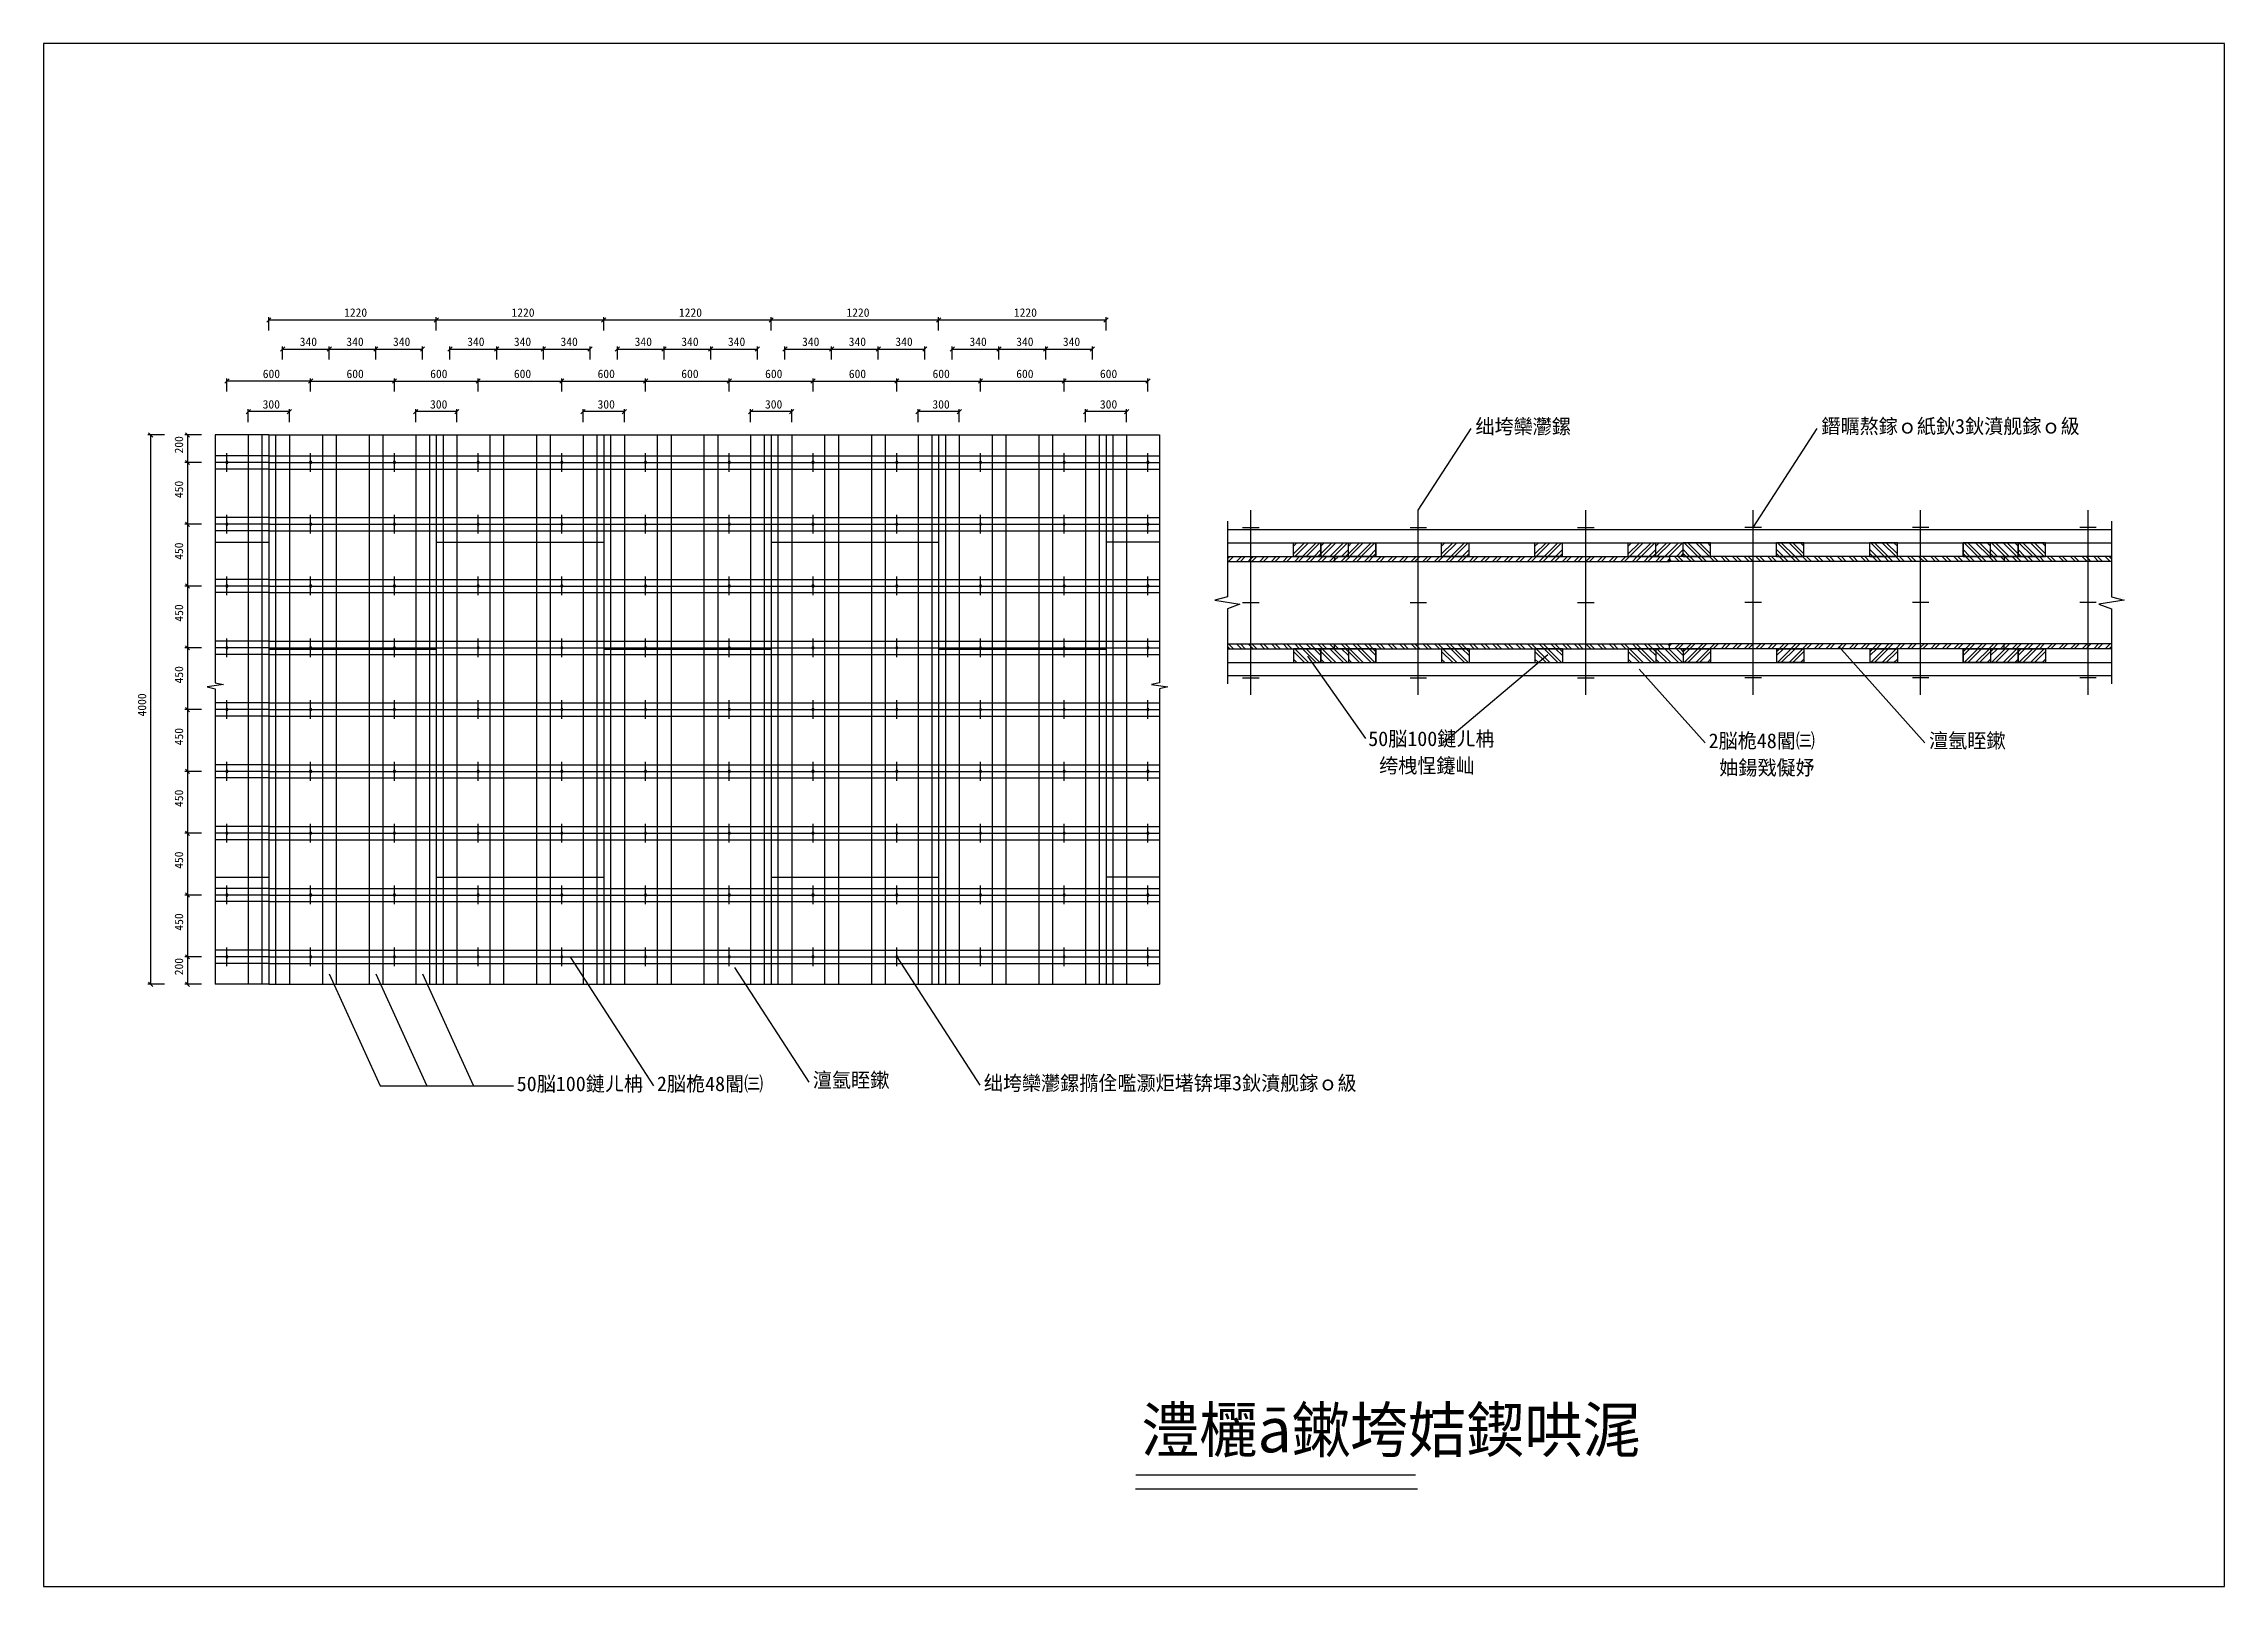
# Model space of a CAD drawing. Header units: metres. Extents: x 0 to 193, y 0 to 136.
import ezdxf

# ---------------------------------------------------------------- set-up
doc = ezdxf.new("R2010")
doc.units = ezdxf.units.M
doc.layers.add(' ', color=7, linetype='Continuous')

msp = doc.modelspace()

# ---------------------------------------------------------------- texts
for s, height, p in [('1220', 0.75, (26.6, 112.33)), ('1220', 0.75, (41.42, 112.33)), ('1220', 0.75, (56.24, 112.33)), ('1220', 0.75, (71.07, 112.33)), ('1220', 0.75, (85.89, 112.33)), ('340', 0.75, (22.67, 109.75)), ('340', 0.75, (26.8, 109.75)), ('340', 0.75, (30.93, 109.75)), ('340', 0.75, (37.5, 109.75)), ('340', 0.75, (41.63, 109.75)), ('340', 0.75, (45.76, 109.75)), ('340', 0.75, (52.32, 109.75)), ('340', 0.75, (56.45, 109.75)), ('340', 0.75, (60.58, 109.75)), ('340', 0.75, (67.14, 109.75)), ('340', 0.75, (71.27, 109.75)), ('340', 0.75, (75.4, 109.75)), ('340', 0.75, (81.96, 109.75)), ('340', 0.75, (86.1, 109.75)), ('340', 0.75, (90.23, 109.75)), ('600', 0.75, (19.4, 106.91)), ('600', 0.75, (26.81, 106.91)), ('600', 0.75, (34.22, 106.91)), ('600', 0.75, (41.63, 106.91)), ('600', 0.75, (49.04, 106.91)), ('600', 0.75, (56.45, 106.91)), ('600', 0.75, (63.87, 106.91)), ('600', 0.75, (71.28, 106.91)), ('600', 0.75, (78.69, 106.91)), ('600', 0.75, (86.1, 106.91)), ('600', 0.75, (93.51, 106.91)), ('300', 0.75, (19.39, 104.21)), ('300', 0.75, (34.21, 104.21)), ('300', 0.75, (49.04, 104.21)), ('300', 0.75, (63.86, 104.21)), ('300', 0.75, (78.68, 104.21)), ('300', 0.75, (93.51, 104.21)), ('绌垮欒灪鏍', 1.3, (126.75, 101.98)), ('鐕曞熬鎵ｏ紙鈥3鈥濆舰鎵ｏ級', 1.3, (157.38, 102)), ('50脳100鏈ㄦ柟', 1.3, (117.26, 74.35)), ('2脳桅48閽㈢', 1.3, (147.39, 74.17)), ('澶氬眰鏉', 1.3, (166.91, 74.18)), (' 绔栧悜鑳屾', 1.3, (117.34, 71.97)), (' 妯鍚戣儗妤', 1.3, (147.45, 71.79)), ('50脳100鏈ㄦ柟', 1.3, (41.88, 43.82)), ('2脳桅48閽㈢', 1.3, (54.29, 43.82)), ('澶氬眰鏉', 1.3, (68.1, 44.15)), ('绌垮欒灪鏍撱佺嚂灏炬墸锛堚3鈥濆舰鎵ｏ級', 1.3, (83.23, 43.88)), ('澧欐ā鏉垮姞鍥哄浘', 3.96, (97.16, 11.86))]:
    msp.add_text(s, height=height).set_placement(p)
for s, p in [('200', (12.35, 100.24)), ('450', (12.35, 96.29)), ('450', (12.35, 90.83)), ('450', (12.35, 85.36)), ('450', (12.35, 79.89)), ('4000', (9.08, 76.97)), ('450', (12.35, 74.42)), ('450', (12.35, 68.96)), ('450', (12.35, 63.49)), ('450', (12.35, 58.02)), ('200', (12.35, 54.07))]:
    msp.add_text(s, height=0.75, rotation=90).set_placement(p)

# ---------------------------------------------------------------- linework, layer by layer
at = {"layer": ' '}
for p, q in [((121.69, 95.21), (126.38, 102.46)), ((151.34, 93.69), (157.01, 102.46)), ((15.2, 101.88), (15.2, 79.95)), ((19.94, 101.88), (15.2, 101.88)), ((18.11, 101.88), (18.11, 53.28)), ((19.33, 101.88), (19.33, 53.28)), ((19.94, 101.88), (19.94, 53.28)), ((19.94, 101.88), (34.76, 101.88)), ((20.54, 101.88), (20.54, 53.28)), ((21.76, 101.88), (21.76, 53.28)), ((24.68, 101.88), (24.68, 53.28)), ((25.89, 101.88), (25.89, 53.28)), ((28.81, 101.88), (28.81, 53.28)), ((30.02, 101.88), (30.02, 53.28)), ((32.94, 101.88), (32.94, 53.28)), ((34.15, 101.88), (34.15, 53.28)), ((34.76, 101.88), (34.76, 53.28)), ((34.76, 101.88), (34.76, 53.28)), ((34.76, 101.88), (49.58, 101.88)), ((35.37, 101.88), (35.37, 53.28)), ((36.58, 101.88), (36.58, 53.28)), ((39.5, 101.88), (39.5, 53.28)), ((40.71, 101.88), (40.71, 53.28)), ((43.63, 101.88), (43.63, 53.28)), ((44.84, 101.88), (44.84, 53.28)), ((47.76, 101.88), (47.76, 53.28)), ((48.98, 101.88), (48.98, 53.28)), ((49.58, 101.88), (49.58, 53.28)), ((49.58, 101.88), (49.58, 53.28)), ((49.58, 101.88), (64.41, 101.88)), ((50.19, 101.88), (50.19, 53.28)), ((51.41, 101.88), (51.41, 53.28)), ((54.32, 101.88), (54.32, 53.28)), ((55.54, 101.88), (55.54, 53.28)), ((58.45, 101.88), (58.45, 53.28)), ((59.67, 101.88), (59.67, 53.28)), ((62.58, 101.88), (62.58, 53.28)), ((63.8, 101.88), (63.8, 53.28)), ((64.41, 101.88), (79.23, 101.88)), ((64.41, 101.88), (64.41, 53.28)), ((64.41, 101.88), (64.41, 53.28)), ((65.01, 101.88), (65.01, 53.28)), ((66.23, 101.88), (66.23, 53.28)), ((69.14, 101.88), (69.14, 53.28)), ((70.36, 101.88), (70.36, 53.28)), ((73.28, 101.88), (73.28, 53.28)), ((74.49, 101.88), (74.49, 53.28)), ((77.41, 101.88), (77.41, 53.28)), ((78.62, 101.88), (78.62, 53.28)), ((79.23, 101.88), (79.23, 53.28)), ((79.23, 101.88), (79.23, 53.28)), ((79.23, 101.88), (94.05, 101.88)), ((79.84, 101.88), (79.84, 53.28)), ((81.05, 101.88), (81.05, 53.28)), ((83.97, 101.88), (83.97, 53.28)), ((85.18, 101.88), (85.18, 53.28)), ((88.1, 101.88), (88.1, 53.28)), ((89.31, 101.88), (89.31, 53.28)), ((92.23, 101.88), (92.23, 53.28)), ((93.44, 101.88), (93.44, 53.28)), ((94.05, 101.88), (94.05, 53.28)), ((94.05, 101.88), (98.79, 101.88)), ((94.66, 101.88), (94.66, 53.28)), ((95.87, 101.88), (95.87, 53.28)), ((98.79, 101.88), (98.79, 79.95)), ((19.94, 100.03), (15.2, 100.03)), ((19.94, 99.45), (15.2, 99.45)), ((19.94, 98.86), (15.2, 98.86)), ((16.23, 98.62), (16.23, 100.27)), ((19.94, 100.03), (34.76, 100.03)), ((19.94, 99.45), (34.76, 99.45)), ((19.94, 98.86), (34.76, 98.86)), ((23.64, 98.62), (23.64, 100.27)), ((31.05, 98.62), (31.05, 100.27)), ((34.76, 100.03), (49.58, 100.03)), ((34.76, 99.45), (49.58, 99.45)), ((34.76, 98.86), (49.58, 98.86)), ((38.47, 98.62), (38.47, 100.27)), ((45.88, 98.62), (45.88, 100.27)), ((49.58, 100.03), (64.41, 100.03)), ((49.58, 99.45), (64.41, 99.45)), ((49.58, 98.86), (64.41, 98.86)), ((53.29, 98.62), (53.29, 100.27)), ((60.7, 98.62), (60.7, 100.27)), ((64.41, 100.03), (79.23, 100.03)), ((64.41, 99.45), (79.23, 99.45)), ((64.41, 98.86), (79.23, 98.86)), ((68.11, 98.62), (68.11, 100.27)), ((75.52, 98.62), (75.52, 100.27)), ((79.23, 100.03), (94.05, 100.03)), ((79.23, 99.45), (94.05, 99.45)), ((79.23, 98.86), (94.05, 98.86)), ((82.93, 98.62), (82.93, 100.27)), ((90.35, 98.62), (90.35, 100.27)), ((94.05, 100.03), (98.79, 100.03)), ((94.05, 99.45), (98.79, 99.45)), ((94.05, 98.86), (98.79, 98.86)), ((97.76, 98.62), (97.76, 100.27)), ((16.23, 93.15), (16.23, 94.81)), ((23.64, 93.15), (23.64, 94.81)), ((31.05, 93.15), (31.05, 94.81)), ((38.47, 93.15), (38.47, 94.81)), ((45.88, 93.15), (45.88, 94.81)), ((53.29, 93.15), (53.29, 94.81)), ((60.7, 93.15), (60.7, 94.81)), ((68.11, 93.15), (68.11, 94.81)), ((75.52, 93.15), (75.52, 94.81)), ((82.93, 93.15), (82.93, 94.81)), ((90.35, 93.15), (90.35, 94.81)), ((97.76, 93.15), (97.76, 94.81)), ((106.87, 78.88), (106.87, 95.21)), ((121.69, 78.88), (121.69, 95.21)), ((136.52, 78.88), (136.52, 95.21)), ((151.34, 78.88), (151.34, 95.21)), ((166.16, 78.88), (166.16, 95.21)), ((180.99, 78.88), (180.99, 95.21)), ((19.94, 94.56), (15.2, 94.56)), ((19.94, 93.98), (15.2, 93.98)), ((19.94, 93.4), (15.2, 93.4)), ((19.94, 94.56), (34.76, 94.56)), ((19.94, 93.98), (34.76, 93.98)), ((19.94, 93.4), (34.76, 93.4)), ((34.76, 94.56), (49.58, 94.56)), ((34.76, 93.98), (49.58, 93.98)), ((34.76, 93.4), (49.58, 93.4)), ((49.58, 94.56), (64.41, 94.56)), ((49.58, 93.98), (64.41, 93.98)), ((49.58, 93.4), (64.41, 93.4)), ((64.41, 94.56), (79.23, 94.56)), ((64.41, 93.98), (79.23, 93.98)), ((64.41, 93.4), (79.23, 93.4)), ((79.23, 94.56), (94.05, 94.56)), ((79.23, 93.98), (94.05, 93.98)), ((79.23, 93.4), (94.05, 93.4)), ((94.05, 94.56), (98.79, 94.56)), ((94.05, 93.98), (98.79, 93.98)), ((94.05, 93.4), (98.79, 93.4)), ((104.8, 94.24), (104.8, 87.56)), ((104.8, 93.51), (183.05, 93.51)), ((106.14, 93.69), (107.6, 93.69)), ((120.96, 93.69), (122.42, 93.69)), ((135.79, 93.69), (137.25, 93.69)), ((152.07, 93.69), (150.61, 93.69)), ((166.89, 93.69), (165.43, 93.69)), ((181.71, 93.69), (180.26, 93.69)), ((183.05, 94.24), (183.05, 87.56)), ((15.2, 92.4), (19.94, 92.4)), ((34.76, 92.4), (49.58, 92.4)), ((64.41, 92.4), (79.23, 92.4)), ((98.79, 92.4), (94.05, 92.4)), ((104.8, 92.34), (183.05, 92.34)), ((104.8, 91.13), (143.93, 91.13)), ((104.8, 90.93), (105, 91.13)), ((104.9, 90.69), (105.34, 91.13)), ((105.59, 90.69), (106.03, 91.13)), ((105.94, 90.69), (106.37, 91.13)), ((106.62, 90.69), (106.87, 90.94)), ((106.87, 90.94), (107.06, 91.13)), ((106.97, 90.69), (107.4, 91.13)), ((107.65, 90.69), (108.09, 91.13)), ((108, 90.69), (108.44, 91.13)), ((108.69, 90.69), (109.12, 91.13)), ((109.03, 90.69), (109.47, 91.13)), ((109.72, 90.69), (110.15, 91.13)), ((110.06, 90.69), (110.5, 91.13)), ((110.64, 92.34), (113.07, 92.34)), ((110.64, 91.13), (110.64, 92.34)), ((110.64, 91.36), (111.62, 92.34)), ((110.64, 92.05), (110.93, 92.34)), ((113.07, 91.13), (110.64, 91.13)), ((110.75, 91.13), (111.96, 92.34)), ((110.75, 90.69), (111.18, 91.13)), ((111.09, 90.69), (111.53, 91.13)), ((111.44, 91.13), (112.65, 92.34)), ((111.78, 91.13), (112.99, 92.34)), ((111.78, 90.69), (112.22, 91.13)), ((112.12, 90.69), (112.56, 91.13)), ((112.47, 91.13), (113.07, 91.73)), ((112.81, 91.13), (113.07, 91.38)), ((112.81, 90.69), (113.25, 91.13)), ((113.07, 92.34), (115.5, 92.34)), ((113.07, 92.34), (113.07, 91.13)), ((113.07, 91.13), (113.07, 92.34)), ((113.07, 91.36), (114.05, 92.34)), ((113.07, 92.05), (113.36, 92.34)), ((115.5, 91.13), (113.07, 91.13)), ((113.15, 90.69), (113.59, 91.13)), ((113.18, 91.13), (114.39, 92.34)), ((113.84, 90.69), (114.28, 91.13)), ((113.87, 91.13), (115.08, 92.34)), ((114.18, 90.69), (114.28, 90.79)), ((114.21, 91.13), (115.42, 92.34)), ((114.28, 91.13), (114.28, 90.69)), ((114.28, 90.79), (114.62, 91.13)), ((114.87, 90.69), (115.31, 91.13)), ((114.9, 91.13), (115.5, 91.73)), ((115.21, 90.69), (115.65, 91.13)), ((115.24, 91.13), (115.5, 91.38)), ((115.5, 92.34), (117.93, 92.34)), ((115.5, 91.13), (115.5, 92.34)), ((115.5, 91.36), (116.48, 92.34)), ((115.5, 92.05), (115.79, 92.34)), ((117.93, 91.13), (115.5, 91.13)), ((115.61, 91.13), (116.82, 92.34)), ((115.9, 90.69), (116.34, 91.13)), ((116.25, 90.69), (116.68, 91.13)), ((116.3, 91.13), (117.51, 92.34)), ((116.64, 91.13), (117.85, 92.34)), ((116.93, 90.69), (117.37, 91.13)), ((117.28, 90.69), (117.71, 91.13)), ((117.33, 91.13), (117.93, 91.73)), ((117.67, 91.13), (117.93, 91.38)), ((117.93, 92.34), (117.93, 91.13)), ((117.93, 91.13), (117.93, 92.34)), ((117.96, 90.69), (118.4, 91.13)), ((118.31, 90.69), (118.74, 91.13)), ((118.99, 90.69), (119.43, 91.13)), ((119.34, 90.69), (119.78, 91.13)), ((120.03, 90.69), (120.46, 91.13)), ((120.37, 90.69), (120.81, 91.13)), ((121.06, 90.69), (121.49, 91.13)), ((121.4, 90.69), (121.69, 90.98)), ((121.69, 90.98), (121.84, 91.13)), ((122.09, 90.69), (122.53, 91.13)), ((122.43, 90.69), (122.87, 91.13)), ((123.12, 90.69), (123.56, 91.13)), ((123.46, 90.69), (123.9, 91.13)), ((123.76, 92.34), (126.19, 92.34)), ((123.76, 91.13), (123.76, 92.34)), ((123.76, 91.36), (124.74, 92.34)), ((123.76, 92.05), (124.05, 92.34)), ((126.19, 91.13), (123.76, 91.13)), ((123.87, 91.13), (125.09, 92.34)), ((124.15, 90.69), (124.59, 91.13)), ((124.49, 90.69), (124.93, 91.13)), ((124.56, 91.13), (125.77, 92.34)), ((124.9, 91.13), (126.12, 92.34)), ((125.18, 90.69), (125.62, 91.13)), ((125.52, 90.69), (125.96, 91.13)), ((125.59, 91.13), (126.19, 91.73)), ((125.93, 91.13), (126.19, 91.38)), ((126.19, 91.13), (126.19, 92.34)), ((126.21, 90.69), (126.65, 91.13)), ((126.56, 90.69), (126.99, 91.13)), ((127.24, 90.69), (127.68, 91.13)), ((127.59, 90.69), (128.02, 91.13)), ((128.27, 90.69), (128.71, 91.13)), ((128.62, 90.69), (129.05, 91.13)), ((129.3, 90.69), (129.74, 91.13)), ((129.65, 90.69), (130.09, 91.13)), ((130.34, 90.69), (130.77, 91.13)), ((130.68, 90.69), (131.12, 91.13)), ((131.37, 90.69), (131.8, 91.13)), ((131.71, 90.69), (132.15, 91.13)), ((132.02, 92.34), (134.45, 92.34)), ((132.02, 91.13), (132.02, 92.34)), ((132.02, 91.36), (133, 92.34)), ((132.02, 92.05), (132.32, 92.34)), ((134.45, 91.13), (132.02, 91.13)), ((132.13, 91.13), (133.35, 92.34)), ((132.4, 90.69), (132.83, 91.13)), ((132.74, 90.69), (133.18, 91.13)), ((132.82, 91.13), (134.03, 92.34)), ((133.16, 91.13), (134.38, 92.34)), ((133.43, 90.69), (133.87, 91.13)), ((133.77, 90.69), (134.21, 91.13)), ((133.85, 91.13), (134.45, 91.73)), ((134.19, 91.13), (134.45, 91.38)), ((134.45, 91.13), (134.45, 92.34)), ((134.46, 90.69), (134.9, 91.13)), ((134.8, 90.69), (135.24, 91.13)), ((135.49, 90.69), (135.93, 91.13)), ((135.83, 90.69), (136.27, 91.13)), ((136.52, 90.69), (136.96, 91.13)), ((136.86, 90.69), (137.3, 91.13)), ((137.55, 90.69), (137.99, 91.13)), ((137.9, 90.69), (138.33, 91.13)), ((138.58, 90.69), (139.02, 91.13)), ((138.93, 90.69), (139.36, 91.13)), ((139.61, 90.69), (140.05, 91.13)), ((139.96, 90.69), (140.4, 91.13)), ((140.28, 92.34), (142.71, 92.34)), ((140.28, 91.13), (140.28, 92.34)), ((140.28, 91.36), (141.27, 92.34)), ((140.28, 92.05), (140.58, 92.34)), ((142.71, 91.13), (140.28, 91.13)), ((140.39, 91.13), (141.61, 92.34)), ((140.64, 90.69), (141.08, 91.13)), ((140.99, 90.69), (141.43, 91.13)), ((141.08, 91.13), (142.3, 92.34)), ((141.43, 91.13), (142.64, 92.34)), ((141.68, 90.69), (142.11, 91.13)), ((142.02, 90.69), (142.46, 91.13)), ((142.11, 91.13), (142.71, 91.73)), ((142.46, 91.13), (142.71, 91.38)), ((142.71, 92.34), (145.14, 92.34)), ((142.71, 91.13), (142.71, 92.34)), ((142.71, 91.13), (142.71, 92.34)), ((142.71, 91.36), (143.7, 92.34)), ((142.71, 92.05), (143.01, 92.34)), ((145.14, 91.13), (142.71, 91.13)), ((142.71, 90.69), (143.14, 91.13)), ((142.82, 91.13), (144.04, 92.34)), ((143.05, 90.69), (143.49, 91.13)), ((143.51, 91.13), (144.73, 92.34)), ((143.74, 90.69), (143.93, 90.88)), ((143.86, 91.13), (145.07, 92.34)), ((183.05, 91.13), (143.93, 91.13)), ((143.93, 91.13), (143.93, 90.69)), ((143.93, 91.13), (143.93, 90.69)), ((144.12, 90.69), (143.93, 90.88)), ((144.81, 90.69), (144.37, 91.13)), ((144.54, 91.13), (145.14, 91.73)), ((145.15, 90.69), (144.71, 91.13)), ((144.89, 91.13), (145.14, 91.38)), ((147.57, 92.34), (145.14, 92.34)), ((145.14, 91.13), (145.14, 92.34)), ((145.14, 91.13), (145.14, 92.34)), ((145.74, 91.13), (145.14, 91.73)), ((145.4, 91.13), (145.14, 91.38)), ((145.14, 91.13), (147.57, 91.13)), ((146.43, 91.13), (145.22, 92.34)), ((145.84, 90.69), (145.4, 91.13)), ((146.77, 91.13), (145.56, 92.34)), ((146.18, 90.69), (145.74, 91.13)), ((147.46, 91.13), (146.25, 92.34)), ((146.87, 90.69), (146.43, 91.13)), ((147.57, 91.36), (146.59, 92.34)), ((147.21, 90.69), (146.77, 91.13)), ((147.57, 92.05), (147.28, 92.34)), ((147.9, 90.69), (147.46, 91.13)), ((147.57, 91.13), (147.57, 92.34)), ((148.24, 90.69), (147.8, 91.13)), ((148.93, 90.69), (148.49, 91.13)), ((149.27, 90.69), (148.84, 91.13)), ((149.96, 90.69), (149.52, 91.13)), ((150.3, 90.69), (149.87, 91.13)), ((150.99, 90.69), (150.55, 91.13)), ((151.33, 90.69), (150.9, 91.13)), ((152.02, 90.69), (151.58, 91.13)), ((152.37, 90.69), (151.93, 91.13)), ((153.05, 90.69), (152.62, 91.13)), ((153.4, 90.69), (152.96, 91.13)), ((155.83, 92.34), (153.4, 92.34)), ((153.4, 91.13), (153.4, 92.34)), ((154.01, 91.13), (153.4, 91.73)), ((153.66, 91.13), (153.4, 91.38)), ((153.4, 91.13), (155.83, 91.13)), ((154.69, 91.13), (153.48, 92.34)), ((154.08, 90.69), (153.65, 91.13)), ((155.04, 91.13), (153.82, 92.34)), ((154.43, 90.69), (153.99, 91.13)), ((155.72, 91.13), (154.51, 92.34)), ((155.11, 90.69), (154.68, 91.13)), ((155.83, 91.36), (154.85, 92.34)), ((155.46, 90.69), (155.02, 91.13)), ((155.83, 92.05), (155.54, 92.34)), ((156.15, 90.69), (155.71, 91.13)), ((155.83, 91.13), (155.83, 92.34)), ((156.49, 90.69), (156.05, 91.13)), ((157.18, 90.69), (156.74, 91.13)), ((157.52, 90.69), (157.08, 91.13)), ((158.21, 90.69), (157.77, 91.13)), ((158.55, 90.69), (158.11, 91.13)), ((159.24, 90.69), (158.8, 91.13)), ((159.58, 90.69), (159.15, 91.13)), ((160.27, 90.69), (159.83, 91.13)), ((160.61, 90.69), (160.18, 91.13)), ((161.3, 90.69), (160.86, 91.13)), ((161.64, 90.69), (161.21, 91.13)), ((164.1, 92.34), (161.67, 92.34)), ((161.67, 91.13), (161.67, 92.34)), ((162.27, 91.13), (161.67, 91.73)), ((161.92, 91.13), (161.67, 91.38)), ((161.67, 91.13), (164.1, 91.13)), ((162.95, 91.13), (161.74, 92.34)), ((162.33, 90.69), (161.89, 91.13)), ((163.3, 91.13), (162.08, 92.34)), ((162.68, 90.69), (162.24, 91.13)), ((163.99, 91.13), (162.77, 92.34)), ((163.36, 90.69), (162.93, 91.13)), ((164.1, 91.36), (163.11, 92.34)), ((163.71, 90.69), (163.27, 91.13)), ((164.1, 92.05), (163.8, 92.34)), ((164.39, 90.69), (163.96, 91.13)), ((164.1, 91.13), (164.1, 92.34)), ((164.74, 90.69), (164.3, 91.13)), ((165.42, 90.69), (164.99, 91.13)), ((165.77, 90.69), (165.33, 91.13)), ((166.16, 90.98), (166.02, 91.13)), ((166.46, 90.69), (166.16, 90.98)), ((166.8, 90.69), (166.36, 91.13)), ((167.49, 90.69), (167.05, 91.13)), ((167.83, 90.69), (167.39, 91.13)), ((168.52, 90.69), (168.08, 91.13)), ((168.86, 90.69), (168.42, 91.13)), ((169.55, 90.69), (169.11, 91.13)), ((169.89, 90.69), (169.45, 91.13)), ((172.36, 92.34), (169.93, 92.34)), ((169.93, 91.13), (169.93, 92.34)), ((169.93, 92.34), (169.93, 91.13)), ((170.53, 91.13), (169.93, 91.73)), ((170.19, 91.13), (169.93, 91.38)), ((169.93, 91.13), (172.36, 91.13)), ((171.22, 91.13), (170, 92.34)), ((170.58, 90.69), (170.14, 91.13)), ((171.56, 91.13), (170.35, 92.34)), ((170.92, 90.69), (170.49, 91.13)), ((172.25, 91.13), (171.03, 92.34)), ((171.61, 90.69), (171.17, 91.13)), ((172.36, 91.36), (171.38, 92.34)), ((171.95, 90.69), (171.52, 91.13)), ((172.36, 92.05), (172.06, 92.34)), ((172.64, 90.69), (172.2, 91.13)), ((174.79, 92.34), (172.36, 92.34)), ((172.36, 91.13), (172.36, 92.34)), ((172.96, 91.13), (172.36, 91.73)), ((172.62, 91.13), (172.36, 91.38)), ((172.36, 91.13), (174.79, 91.13)), ((173.65, 91.13), (172.43, 92.34)), ((172.98, 90.69), (172.55, 91.13)), ((173.99, 91.13), (172.78, 92.34)), ((173.57, 90.79), (173.23, 91.13)), ((174.68, 91.13), (173.46, 92.34)), ((173.57, 91.13), (173.57, 90.69)), ((173.67, 90.69), (173.57, 90.79)), ((174.02, 90.69), (173.58, 91.13)), ((174.79, 91.36), (173.81, 92.34)), ((174.7, 90.69), (174.27, 91.13)), ((174.79, 92.05), (174.49, 92.34)), ((175.05, 90.69), (174.61, 91.13)), ((177.22, 92.34), (174.79, 92.34)), ((174.79, 91.13), (174.79, 92.34)), ((174.79, 92.34), (174.79, 91.13)), ((175.39, 91.13), (174.79, 91.73)), ((175.05, 91.13), (174.79, 91.38)), ((174.79, 91.13), (177.22, 91.13)), ((176.08, 91.13), (174.86, 92.34)), ((176.42, 91.13), (175.21, 92.34)), ((175.73, 90.69), (175.3, 91.13)), ((176.08, 90.69), (175.64, 91.13)), ((177.11, 91.13), (175.89, 92.34)), ((177.22, 91.36), (176.24, 92.34)), ((176.77, 90.69), (176.33, 91.13)), ((177.11, 90.69), (176.67, 91.13)), ((177.22, 92.05), (176.92, 92.34)), ((177.22, 91.13), (177.22, 92.34)), ((177.8, 90.69), (177.36, 91.13)), ((178.14, 90.69), (177.7, 91.13)), ((178.83, 90.69), (178.39, 91.13)), ((179.17, 90.69), (178.73, 91.13)), ((179.86, 90.69), (179.42, 91.13)), ((180.2, 90.69), (179.76, 91.13)), ((180.89, 90.69), (180.45, 91.13)), ((180.99, 90.94), (180.8, 91.13)), ((181.23, 90.69), (180.99, 90.94)), ((181.92, 90.69), (181.48, 91.13)), ((182.26, 90.69), (181.83, 91.13)), ((182.95, 90.69), (182.51, 91.13)), ((183.05, 90.93), (182.86, 91.13)), ((19.94, 89.1), (15.2, 89.1)), ((16.23, 87.69), (16.23, 89.34)), ((19.94, 89.1), (34.76, 89.1)), ((23.64, 87.69), (23.64, 89.34)), ((31.05, 87.69), (31.05, 89.34)), ((34.76, 89.1), (49.58, 89.1)), ((38.47, 87.69), (38.47, 89.34)), ((45.88, 87.69), (45.88, 89.34)), ((49.58, 89.1), (64.41, 89.1)), ((53.29, 87.69), (53.29, 89.34)), ((60.7, 87.69), (60.7, 89.34)), ((64.41, 89.1), (79.23, 89.1)), ((68.11, 87.69), (68.11, 89.34)), ((75.52, 87.69), (75.52, 89.34)), ((79.23, 89.1), (94.05, 89.1)), ((82.93, 87.69), (82.93, 89.34)), ((90.35, 87.69), (90.35, 89.34)), ((94.05, 89.1), (98.79, 89.1)), ((97.76, 87.69), (97.76, 89.34)), ((104.8, 90.69), (143.93, 90.69)), ((183.05, 90.69), (143.93, 90.69)), ((19.94, 88.51), (15.2, 88.51)), ((19.94, 87.93), (15.2, 87.93)), ((19.94, 88.51), (34.76, 88.51)), ((19.94, 87.93), (34.76, 87.93)), ((34.76, 88.51), (49.58, 88.51)), ((34.76, 87.93), (49.58, 87.93)), ((49.58, 88.51), (64.41, 88.51)), ((49.58, 87.93), (64.41, 87.93)), ((64.41, 88.51), (79.23, 88.51)), ((64.41, 87.93), (79.23, 87.93)), ((79.23, 88.51), (94.05, 88.51)), ((79.23, 87.93), (94.05, 87.93)), ((94.05, 88.51), (98.79, 88.51)), ((94.05, 87.93), (98.79, 87.93)), ((104.8, 87.56), (103.67, 87.26)), ((103.67, 87.26), (105.9, 86.89)), ((105.9, 86.89), (104.8, 86.48)), ((106.14, 87.04), (107.6, 87.04)), ((106.14, 87.04), (107.6, 87.04)), ((120.96, 87.04), (122.42, 87.04)), ((120.96, 87.04), (122.42, 87.04)), ((135.79, 87.04), (137.25, 87.04)), ((135.79, 87.04), (137.25, 87.04)), ((152.07, 87.04), (150.61, 87.04)), ((152.07, 87.04), (150.61, 87.04)), ((166.89, 87.04), (165.43, 87.04)), ((166.89, 87.04), (165.43, 87.04)), ((181.71, 87.04), (180.26, 87.04)), ((181.71, 87.04), (180.26, 87.04)), ((184.19, 87.26), (181.95, 86.89)), ((181.95, 86.89), (183.05, 86.48)), ((183.05, 87.56), (184.19, 87.26)), ((104.8, 86.48), (104.8, 79.85)), ((183.05, 86.48), (183.05, 79.85)), ((19.94, 83.63), (15.2, 83.63)), ((19.94, 83.04), (15.2, 83.04)), ((16.23, 82.22), (16.23, 83.87)), ((19.94, 83.63), (34.76, 83.63)), ((19.94, 83.04), (34.76, 83.04)), ((23.64, 82.22), (23.64, 83.87)), ((31.05, 82.22), (31.05, 83.87)), ((34.76, 83.63), (49.58, 83.63)), ((34.76, 83.04), (49.58, 83.04)), ((38.47, 82.22), (38.47, 83.87)), ((45.88, 82.22), (45.88, 83.87)), ((49.58, 83.63), (64.41, 83.63)), ((49.58, 83.04), (64.41, 83.04)), ((53.29, 82.22), (53.29, 83.87)), ((60.7, 82.22), (60.7, 83.87)), ((64.41, 83.63), (79.23, 83.63)), ((64.41, 83.04), (79.23, 83.04)), ((68.11, 82.22), (68.11, 83.87)), ((75.52, 82.22), (75.52, 83.87)), ((79.23, 83.63), (94.05, 83.63)), ((79.23, 83.04), (94.05, 83.04)), ((82.93, 82.22), (82.93, 83.87)), ((90.35, 82.22), (90.35, 83.87)), ((94.05, 83.63), (98.79, 83.63)), ((94.05, 83.04), (98.79, 83.04)), ((97.76, 82.22), (97.76, 83.87)), ((104.8, 83.4), (143.93, 83.4)), ((104.8, 83.15), (105, 82.96)), ((104.9, 83.4), (105.34, 82.96)), ((105.59, 83.4), (106.03, 82.96)), ((105.94, 83.4), (106.37, 82.96)), ((106.62, 83.4), (106.87, 83.15)), ((106.87, 83.15), (107.06, 82.96)), ((106.97, 83.4), (107.4, 82.96)), ((107.65, 83.4), (108.09, 82.96)), ((108, 83.4), (108.44, 82.96)), ((108.69, 83.4), (109.12, 82.96)), ((109.03, 83.4), (109.47, 82.96)), ((109.72, 83.4), (110.15, 82.96)), ((110.06, 83.4), (110.5, 82.96)), ((110.75, 83.4), (111.18, 82.96)), ((111.09, 83.4), (111.53, 82.96)), ((111.78, 83.4), (112.22, 82.96)), ((112.12, 83.4), (112.56, 82.96)), ((112.81, 83.4), (113.25, 82.96)), ((113.15, 83.4), (113.59, 82.96)), ((113.84, 83.4), (114.28, 82.96)), ((114.18, 83.4), (114.28, 83.3)), ((114.28, 82.96), (114.28, 83.4)), ((114.28, 83.3), (114.62, 82.96)), ((114.87, 83.4), (115.31, 82.96)), ((115.21, 83.4), (115.65, 82.96)), ((115.9, 83.4), (116.34, 82.96)), ((116.25, 83.4), (116.68, 82.96)), ((116.93, 83.4), (117.37, 82.96)), ((117.28, 83.4), (117.71, 82.96)), ((117.96, 83.4), (118.4, 82.96)), ((118.31, 83.4), (118.74, 82.96)), ((118.99, 83.4), (119.43, 82.96)), ((119.34, 83.4), (119.78, 82.96)), ((120.03, 83.4), (120.46, 82.96)), ((120.37, 83.4), (120.81, 82.96)), ((121.06, 83.4), (121.49, 82.96)), ((121.4, 83.4), (121.69, 83.11)), ((121.69, 83.11), (121.84, 82.96)), ((122.09, 83.4), (122.53, 82.96)), ((122.43, 83.4), (122.87, 82.96)), ((123.12, 83.4), (123.56, 82.96)), ((123.46, 83.4), (123.9, 82.96)), ((124.15, 83.4), (124.59, 82.96)), ((124.49, 83.4), (124.93, 82.96)), ((125.18, 83.4), (125.62, 82.96)), ((125.52, 83.4), (125.96, 82.96)), ((126.21, 83.4), (126.65, 82.96)), ((126.56, 83.4), (126.99, 82.96)), ((127.24, 83.4), (127.68, 82.96)), ((127.59, 83.4), (128.02, 82.96)), ((128.27, 83.4), (128.71, 82.96)), ((128.62, 83.4), (129.05, 82.96)), ((129.3, 83.4), (129.74, 82.96)), ((129.65, 83.4), (130.09, 82.96)), ((130.34, 83.4), (130.77, 82.96)), ((130.68, 83.4), (131.12, 82.96)), ((131.37, 83.4), (131.8, 82.96)), ((131.71, 83.4), (132.15, 82.96)), ((132.4, 83.4), (132.83, 82.96)), ((132.74, 83.4), (133.18, 82.96)), ((133.43, 83.4), (133.87, 82.96)), ((133.77, 83.4), (134.21, 82.96)), ((134.46, 83.4), (134.9, 82.96)), ((134.8, 83.4), (135.24, 82.96)), ((135.49, 83.4), (135.93, 82.96)), ((135.83, 83.4), (136.27, 82.96)), ((136.52, 83.4), (136.96, 82.96)), ((136.86, 83.4), (137.3, 82.96)), ((137.55, 83.4), (137.99, 82.96)), ((137.9, 83.4), (138.33, 82.96)), ((138.58, 83.4), (139.02, 82.96)), ((138.93, 83.4), (139.36, 82.96)), ((139.61, 83.4), (140.05, 82.96)), ((139.96, 83.4), (140.4, 82.96)), ((140.64, 83.4), (141.08, 82.96)), ((140.99, 83.4), (141.43, 82.96)), ((141.68, 83.4), (142.11, 82.96)), ((142.02, 83.4), (142.46, 82.96)), ((142.71, 83.4), (143.14, 82.96)), ((143.05, 83.4), (143.49, 82.96)), ((143.74, 83.4), (143.93, 83.21)), ((183.05, 83.4), (143.93, 83.4)), ((143.93, 82.96), (143.93, 83.4)), ((143.93, 82.96), (143.93, 83.4)), ((144.12, 83.4), (143.93, 83.21)), ((144.81, 83.4), (144.37, 82.96)), ((145.15, 83.4), (144.71, 82.96)), ((145.84, 83.4), (145.4, 82.96)), ((146.18, 83.4), (145.74, 82.96)), ((146.87, 83.4), (146.43, 82.96)), ((147.21, 83.4), (146.77, 82.96)), ((147.9, 83.4), (147.46, 82.96)), ((148.24, 83.4), (147.8, 82.96)), ((148.93, 83.4), (148.49, 82.96)), ((149.27, 83.4), (148.84, 82.96)), ((149.96, 83.4), (149.52, 82.96)), ((150.3, 83.4), (149.87, 82.96)), ((150.99, 83.4), (150.55, 82.96)), ((151.33, 83.4), (150.9, 82.96)), ((152.02, 83.4), (151.58, 82.96)), ((152.37, 83.4), (151.93, 82.96)), ((153.05, 83.4), (152.62, 82.96)), ((153.4, 83.4), (152.96, 82.96)), ((154.08, 83.4), (153.65, 82.96)), ((154.43, 83.4), (153.99, 82.96)), ((155.11, 83.4), (154.68, 82.96)), ((155.46, 83.4), (155.02, 82.96)), ((156.15, 83.4), (155.71, 82.96)), ((156.49, 83.4), (156.05, 82.96)), ((157.18, 83.4), (156.74, 82.96)), ((157.52, 83.4), (157.08, 82.96)), ((158.21, 83.4), (157.77, 82.96)), ((158.55, 83.4), (158.11, 82.96)), ((159.24, 83.4), (158.8, 82.96)), ((158.91, 83.17), (166.54, 74.64)), ((159.58, 83.4), (159.15, 82.96)), ((160.27, 83.4), (159.83, 82.96)), ((160.61, 83.4), (160.18, 82.96)), ((161.3, 83.4), (160.86, 82.96)), ((161.64, 83.4), (161.21, 82.96)), ((162.33, 83.4), (161.89, 82.96)), ((162.68, 83.4), (162.24, 82.96)), ((163.36, 83.4), (162.93, 82.96)), ((163.71, 83.4), (163.27, 82.96)), ((164.39, 83.4), (163.96, 82.96)), ((164.74, 83.4), (164.3, 82.96)), ((165.42, 83.4), (164.99, 82.96)), ((165.77, 83.4), (165.33, 82.96)), ((166.16, 83.11), (166.02, 82.96)), ((166.46, 83.4), (166.16, 83.11)), ((166.8, 83.4), (166.36, 82.96)), ((167.49, 83.4), (167.05, 82.96)), ((167.83, 83.4), (167.39, 82.96)), ((168.52, 83.4), (168.08, 82.96)), ((168.86, 83.4), (168.42, 82.96)), ((169.55, 83.4), (169.11, 82.96)), ((169.89, 83.4), (169.45, 82.96)), ((170.58, 83.4), (170.14, 82.96)), ((170.92, 83.4), (170.49, 82.96)), ((171.61, 83.4), (171.17, 82.96)), ((171.95, 83.4), (171.52, 82.96)), ((172.64, 83.4), (172.2, 82.96)), ((172.98, 83.4), (172.55, 82.96)), ((173.57, 83.3), (173.23, 82.96)), ((173.57, 82.96), (173.57, 83.4)), ((173.67, 83.4), (173.57, 83.3)), ((174.02, 83.4), (173.58, 82.96)), ((174.7, 83.4), (174.27, 82.96)), ((175.05, 83.4), (174.61, 82.96)), ((175.73, 83.4), (175.3, 82.96)), ((176.08, 83.4), (175.64, 82.96)), ((176.77, 83.4), (176.33, 82.96)), ((177.11, 83.4), (176.67, 82.96)), ((177.8, 83.4), (177.36, 82.96)), ((178.14, 83.4), (177.7, 82.96)), ((178.83, 83.4), (178.39, 82.96)), ((179.17, 83.4), (178.73, 82.96)), ((179.86, 83.4), (179.42, 82.96)), ((180.2, 83.4), (179.76, 82.96)), ((180.89, 83.4), (180.45, 82.96)), ((180.99, 83.15), (180.8, 82.96)), ((181.23, 83.4), (180.99, 83.15)), ((181.92, 83.4), (181.48, 82.96)), ((182.26, 83.4), (181.83, 82.96)), ((182.95, 83.4), (182.51, 82.96)), ((183.05, 83.15), (182.86, 82.96)), ((19.94, 82.46), (15.2, 82.46)), ((19.94, 82.92), (34.76, 82.92)), ((19.94, 82.46), (34.76, 82.46)), ((34.76, 82.46), (49.58, 82.46)), ((49.58, 82.92), (64.41, 82.92)), ((49.58, 82.46), (64.41, 82.46)), ((64.41, 82.46), (79.23, 82.46)), ((79.23, 82.92), (94.05, 82.92)), ((79.23, 82.46), (94.05, 82.46)), ((94.05, 82.46), (98.79, 82.46)), ((104.8, 82.96), (143.93, 82.96)), ((104.8, 81.75), (183.05, 81.75)), ((113.07, 82.96), (110.64, 82.96)), ((110.64, 82.96), (110.64, 81.75)), ((110.64, 82.73), (111.62, 81.75)), ((110.64, 82.04), (110.93, 81.75)), ((110.64, 81.75), (113.07, 81.75)), ((110.75, 82.96), (111.96, 81.75)), ((111.44, 82.96), (112.65, 81.75)), ((111.78, 82.96), (112.99, 81.75)), ((111.88, 82.3), (117.01, 75.02)), ((112.47, 82.96), (113.07, 82.36)), ((112.81, 82.96), (113.07, 82.7)), ((115.5, 82.96), (113.07, 82.96)), ((113.07, 82.96), (113.07, 81.75)), ((113.07, 81.75), (113.07, 82.96)), ((113.07, 82.73), (114.05, 81.75)), ((113.07, 82.04), (113.36, 81.75)), ((113.07, 81.75), (115.5, 81.75)), ((113.18, 82.96), (114.39, 81.75)), ((113.87, 82.96), (115.08, 81.75)), ((114.21, 82.96), (115.42, 81.75)), ((114.9, 82.96), (115.5, 82.36)), ((115.24, 82.96), (115.5, 82.7)), ((117.93, 82.96), (115.5, 82.96)), ((115.5, 82.96), (115.5, 81.75)), ((115.5, 82.73), (116.48, 81.75)), ((115.5, 82.04), (115.79, 81.75)), ((115.5, 81.75), (117.93, 81.75)), ((115.61, 82.96), (116.82, 81.75)), ((116.3, 82.96), (117.51, 81.75)), ((116.64, 82.96), (117.85, 81.75)), ((117.33, 82.96), (117.93, 82.36)), ((117.67, 82.96), (117.93, 82.7)), ((117.93, 82.96), (117.93, 81.75)), ((117.93, 81.75), (117.93, 82.96)), ((126.19, 82.96), (123.76, 82.96)), ((123.76, 82.96), (123.76, 81.75)), ((123.76, 82.73), (124.74, 81.75)), ((123.76, 82.04), (124.05, 81.75)), ((123.76, 81.75), (126.19, 81.75)), ((123.87, 82.96), (125.09, 81.75)), ((133.16, 82.41), (123.91, 74.64)), ((124.56, 82.96), (125.77, 81.75)), ((124.9, 82.96), (126.12, 81.75)), ((125.59, 82.96), (126.19, 82.36)), ((125.93, 82.96), (126.19, 82.7)), ((126.19, 82.96), (126.19, 81.75)), ((134.45, 82.96), (132.02, 82.96)), ((132.02, 82.96), (132.02, 81.75)), ((132.02, 82.73), (133, 81.75)), ((132.02, 82.04), (132.32, 81.75)), ((132.02, 81.75), (134.45, 81.75)), ((132.13, 82.96), (133.35, 81.75)), ((132.82, 82.96), (134.03, 81.75)), ((133.16, 82.96), (134.38, 81.75)), ((133.85, 82.96), (134.45, 82.36)), ((134.19, 82.96), (134.45, 82.7)), ((134.45, 82.96), (134.45, 81.75)), ((142.71, 82.96), (140.28, 82.96)), ((140.28, 82.96), (140.28, 81.75)), ((140.28, 82.73), (141.27, 81.75)), ((140.28, 82.04), (140.58, 81.75)), ((140.28, 81.75), (142.71, 81.75)), ((140.39, 82.96), (141.61, 81.75)), ((141.08, 82.96), (142.3, 81.75)), ((141.25, 81.16), (147.09, 74.64)), ((141.43, 82.96), (142.64, 81.75)), ((142.11, 82.96), (142.71, 82.36)), ((142.46, 82.96), (142.71, 82.7)), ((145.14, 82.96), (142.71, 82.96)), ((142.71, 82.96), (142.71, 81.75)), ((142.71, 82.96), (142.71, 81.75)), ((142.71, 82.73), (143.7, 81.75)), ((142.71, 82.04), (143.01, 81.75)), ((142.71, 81.75), (145.14, 81.75)), ((142.82, 82.96), (144.04, 81.75)), ((143.51, 82.96), (144.73, 81.75)), ((143.86, 82.96), (145.07, 81.75)), ((183.05, 82.96), (143.93, 82.96)), ((144.54, 82.96), (145.14, 82.36)), ((144.89, 82.96), (145.14, 82.7)), ((145.14, 82.96), (147.57, 82.96)), ((145.14, 82.96), (145.14, 81.75)), ((145.14, 82.96), (145.14, 81.75)), ((145.74, 82.96), (145.14, 82.36)), ((145.4, 82.96), (145.14, 82.7)), ((147.57, 81.75), (145.14, 81.75)), ((146.43, 82.96), (145.22, 81.75)), ((146.77, 82.96), (145.56, 81.75)), ((147.46, 82.96), (146.25, 81.75)), ((147.57, 82.73), (146.59, 81.75)), ((147.57, 82.04), (147.28, 81.75)), ((147.57, 82.96), (147.57, 81.75)), ((153.4, 82.96), (155.83, 82.96)), ((153.4, 82.96), (153.4, 81.75)), ((154.01, 82.96), (153.4, 82.36)), ((153.66, 82.96), (153.4, 82.7)), ((155.83, 81.75), (153.4, 81.75)), ((154.69, 82.96), (153.48, 81.75)), ((155.04, 82.96), (153.82, 81.75)), ((155.72, 82.96), (154.51, 81.75)), ((155.83, 82.73), (154.85, 81.75)), ((155.83, 82.04), (155.54, 81.75)), ((155.83, 82.96), (155.83, 81.75)), ((161.67, 82.96), (164.1, 82.96)), ((161.67, 82.96), (161.67, 81.75)), ((162.27, 82.96), (161.67, 82.36)), ((161.92, 82.96), (161.67, 82.7)), ((164.1, 81.75), (161.67, 81.75)), ((162.95, 82.96), (161.74, 81.75)), ((163.3, 82.96), (162.08, 81.75)), ((163.99, 82.96), (162.77, 81.75)), ((164.1, 82.73), (163.11, 81.75)), ((164.1, 82.04), (163.8, 81.75)), ((164.1, 82.96), (164.1, 81.75)), ((169.93, 82.96), (172.36, 82.96)), ((169.93, 81.75), (169.93, 82.96)), ((169.93, 82.96), (169.93, 81.75)), ((170.53, 82.96), (169.93, 82.36)), ((170.19, 82.96), (169.93, 82.7)), ((172.36, 81.75), (169.93, 81.75)), ((171.22, 82.96), (170, 81.75)), ((171.56, 82.96), (170.35, 81.75)), ((172.25, 82.96), (171.03, 81.75)), ((172.36, 82.73), (171.38, 81.75)), ((172.36, 82.04), (172.06, 81.75)), ((172.36, 82.96), (174.79, 82.96)), ((172.36, 82.96), (172.36, 81.75)), ((172.96, 82.96), (172.36, 82.36)), ((172.62, 82.96), (172.36, 82.7)), ((174.79, 81.75), (172.36, 81.75)), ((173.65, 82.96), (172.43, 81.75)), ((173.99, 82.96), (172.78, 81.75)), ((174.68, 82.96), (173.46, 81.75)), ((174.79, 82.73), (173.81, 81.75)), ((174.79, 82.04), (174.49, 81.75)), ((174.79, 82.96), (177.22, 82.96)), ((174.79, 81.75), (174.79, 82.96)), ((174.79, 82.96), (174.79, 81.75)), ((175.39, 82.96), (174.79, 82.36)), ((175.05, 82.96), (174.79, 82.7)), ((177.22, 81.75), (174.79, 81.75)), ((176.08, 82.96), (174.86, 81.75)), ((176.42, 82.96), (175.21, 81.75)), ((177.11, 82.96), (175.89, 81.75)), ((177.22, 82.73), (176.24, 81.75)), ((177.22, 82.04), (176.92, 81.75)), ((177.22, 82.96), (177.22, 81.75)), ((15.91, 79.79), (14.47, 79.6)), ((14.47, 79.6), (15.2, 79.41)), ((15.2, 79.95), (15.91, 79.79)), ((15.2, 79.41), (15.2, 53.28)), ((98.79, 79.95), (98.08, 79.79)), ((98.08, 79.79), (99.52, 79.6)), ((99.52, 79.6), (98.79, 79.41)), ((98.79, 79.41), (98.79, 53.28)), ((104.8, 80.58), (183.05, 80.58)), ((106.14, 80.4), (107.6, 80.4)), ((120.96, 80.4), (122.42, 80.4)), ((135.79, 80.4), (137.25, 80.4)), ((152.07, 80.4), (150.61, 80.4)), ((166.89, 80.4), (165.43, 80.4)), ((181.71, 80.4), (180.26, 80.4)), ((19.94, 78.16), (15.2, 78.16)), ((19.94, 77.58), (15.2, 77.58)), ((16.23, 76.75), (16.23, 78.4)), ((19.94, 78.16), (34.76, 78.16)), ((19.94, 77.58), (34.76, 77.58)), ((23.64, 76.75), (23.64, 78.4)), ((31.05, 76.75), (31.05, 78.4)), ((34.76, 78.16), (49.58, 78.16)), ((34.76, 77.58), (49.58, 77.58)), ((38.47, 76.75), (38.47, 78.4)), ((45.88, 76.75), (45.88, 78.4)), ((49.58, 78.16), (64.41, 78.16)), ((49.58, 77.58), (64.41, 77.58)), ((53.29, 76.75), (53.29, 78.4)), ((60.7, 76.75), (60.7, 78.4)), ((64.41, 78.16), (79.23, 78.16)), ((64.41, 77.58), (79.23, 77.58)), ((68.11, 76.75), (68.11, 78.4)), ((75.52, 76.75), (75.52, 78.4)), ((79.23, 78.16), (94.05, 78.16)), ((79.23, 77.58), (94.05, 77.58)), ((82.93, 76.75), (82.93, 78.4)), ((90.35, 76.75), (90.35, 78.4)), ((94.05, 78.16), (98.79, 78.16)), ((94.05, 77.58), (98.79, 77.58)), ((97.76, 76.75), (97.76, 78.4)), ((19.94, 76.99), (15.2, 76.99)), ((19.94, 76.99), (34.76, 76.99)), ((34.76, 76.99), (49.58, 76.99)), ((49.58, 76.99), (64.41, 76.99)), ((64.41, 76.99), (79.23, 76.99)), ((79.23, 76.99), (94.05, 76.99)), ((94.05, 76.99), (98.79, 76.99)), ((19.94, 72.69), (15.2, 72.69)), ((19.94, 72.11), (15.2, 72.11)), ((19.94, 71.53), (15.2, 71.53)), ((16.23, 71.28), (16.23, 72.94)), ((19.94, 72.69), (34.76, 72.69)), ((19.94, 72.11), (34.76, 72.11)), ((19.94, 71.53), (34.76, 71.53)), ((23.64, 71.28), (23.64, 72.94)), ((31.05, 71.28), (31.05, 72.94)), ((34.76, 72.69), (49.58, 72.69)), ((34.76, 72.11), (49.58, 72.11)), ((34.76, 71.53), (49.58, 71.53)), ((38.47, 71.28), (38.47, 72.94)), ((45.88, 71.28), (45.88, 72.94)), ((49.58, 72.69), (64.41, 72.69)), ((49.58, 72.11), (64.41, 72.11)), ((49.58, 71.53), (64.41, 71.53)), ((53.29, 71.28), (53.29, 72.94)), ((60.7, 71.28), (60.7, 72.94)), ((64.41, 72.69), (79.23, 72.69)), ((64.41, 72.11), (79.23, 72.11)), ((64.41, 71.53), (79.23, 71.53)), ((68.11, 71.28), (68.11, 72.94)), ((75.52, 71.28), (75.52, 72.94)), ((79.23, 72.69), (94.05, 72.69)), ((79.23, 72.11), (94.05, 72.11)), ((79.23, 71.53), (94.05, 71.53)), ((82.93, 71.28), (82.93, 72.94)), ((90.35, 71.28), (90.35, 72.94)), ((94.05, 72.69), (98.79, 72.69)), ((94.05, 72.11), (98.79, 72.11)), ((94.05, 71.53), (98.79, 71.53)), ((97.76, 71.28), (97.76, 72.94)), ((19.94, 67.23), (15.2, 67.23)), ((19.94, 66.64), (15.2, 66.64)), ((19.94, 66.06), (15.2, 66.06)), ((16.23, 65.82), (16.23, 67.47)), ((19.94, 67.23), (34.76, 67.23)), ((19.94, 66.64), (34.76, 66.64)), ((19.94, 66.06), (34.76, 66.06)), ((23.64, 65.82), (23.64, 67.47)), ((31.05, 65.82), (31.05, 67.47)), ((34.76, 67.23), (49.58, 67.23)), ((34.76, 66.64), (49.58, 66.64)), ((34.76, 66.06), (49.58, 66.06)), ((38.47, 65.82), (38.47, 67.47)), ((45.88, 65.82), (45.88, 67.47)), ((49.58, 67.23), (64.41, 67.23)), ((49.58, 66.64), (64.41, 66.64)), ((49.58, 66.06), (64.41, 66.06)), ((53.29, 65.82), (53.29, 67.47)), ((60.7, 65.82), (60.7, 67.47)), ((64.41, 67.23), (79.23, 67.23)), ((64.41, 66.64), (79.23, 66.64)), ((64.41, 66.06), (79.23, 66.06)), ((68.11, 65.82), (68.11, 67.47)), ((75.52, 65.82), (75.52, 67.47)), ((79.23, 67.23), (94.05, 67.23)), ((79.23, 66.64), (94.05, 66.64)), ((79.23, 66.06), (94.05, 66.06)), ((82.93, 65.82), (82.93, 67.47)), ((90.35, 65.82), (90.35, 67.47)), ((94.05, 67.23), (98.79, 67.23)), ((94.05, 66.64), (98.79, 66.64)), ((94.05, 66.06), (98.79, 66.06)), ((97.76, 65.82), (97.76, 67.47)), ((15.2, 62.75), (19.94, 62.75)), ((16.23, 60.35), (16.23, 62)), ((23.64, 60.35), (23.64, 62)), ((31.05, 60.35), (31.05, 62)), ((34.76, 62.75), (49.58, 62.75)), ((38.47, 60.35), (38.47, 62)), ((45.88, 60.35), (45.88, 62)), ((53.29, 60.35), (53.29, 62)), ((60.7, 60.35), (60.7, 62)), ((64.41, 62.75), (79.23, 62.75)), ((68.11, 60.35), (68.11, 62)), ((75.52, 60.35), (75.52, 62)), ((82.93, 60.35), (82.93, 62)), ((90.35, 60.35), (90.35, 62)), ((98.79, 62.75), (94.05, 62.75)), ((97.76, 60.35), (97.76, 62)), ((19.94, 61.76), (15.2, 61.76)), ((19.94, 61.17), (15.2, 61.17)), ((19.94, 60.59), (15.2, 60.59)), ((19.94, 61.76), (34.76, 61.76)), ((19.94, 61.17), (34.76, 61.17)), ((19.94, 60.59), (34.76, 60.59)), ((34.76, 61.76), (49.58, 61.76)), ((34.76, 61.17), (49.58, 61.17)), ((34.76, 60.59), (49.58, 60.59)), ((49.58, 61.76), (64.41, 61.76)), ((49.58, 61.17), (64.41, 61.17)), ((49.58, 60.59), (64.41, 60.59)), ((64.41, 61.76), (79.23, 61.76)), ((64.41, 61.17), (79.23, 61.17)), ((64.41, 60.59), (79.23, 60.59)), ((79.23, 61.76), (94.05, 61.76)), ((79.23, 61.17), (94.05, 61.17)), ((79.23, 60.59), (94.05, 60.59)), ((94.05, 61.76), (98.79, 61.76)), ((94.05, 61.17), (98.79, 61.17)), ((94.05, 60.59), (98.79, 60.59)), ((19.94, 56.29), (15.2, 56.29)), ((16.23, 54.88), (16.23, 56.53)), ((19.94, 56.29), (34.76, 56.29)), ((23.64, 54.88), (23.64, 56.53)), ((31.05, 54.88), (31.05, 56.53)), ((34.76, 56.29), (49.58, 56.29)), ((38.47, 54.88), (38.47, 56.53)), ((45.88, 54.88), (45.88, 56.53)), ((49.58, 56.29), (64.41, 56.29)), ((53.29, 54.88), (53.29, 56.53)), ((60.7, 54.88), (60.7, 56.53)), ((64.41, 56.29), (79.23, 56.29)), ((68.11, 54.88), (68.11, 56.53)), ((75.52, 54.88), (75.52, 56.53)), ((79.23, 56.29), (94.05, 56.29)), ((82.93, 54.88), (82.93, 56.53)), ((90.35, 54.88), (90.35, 56.53)), ((94.05, 56.29), (98.79, 56.29)), ((97.76, 54.88), (97.76, 56.53)), ((19.94, 55.71), (15.2, 55.71)), ((19.94, 55.12), (15.2, 55.12)), ((19.94, 55.71), (34.76, 55.71)), ((19.94, 55.12), (34.76, 55.12)), ((25.28, 54.2), (29.79, 44.29)), ((29.41, 54.2), (33.89, 44.36)), ((33.54, 54.2), (38.02, 44.36)), ((34.76, 55.71), (49.58, 55.71)), ((34.76, 55.12), (49.58, 55.12)), ((46.64, 55.64), (53.99, 44.29)), ((49.58, 55.71), (64.41, 55.71)), ((49.58, 55.12), (64.41, 55.12)), ((61.17, 54.76), (67.73, 44.62)), ((64.41, 55.71), (79.23, 55.71)), ((64.41, 55.12), (79.23, 55.12)), ((75.52, 55.71), (82.87, 44.36)), ((79.23, 55.71), (94.05, 55.71)), ((79.23, 55.12), (94.05, 55.12)), ((94.05, 55.71), (98.79, 55.71)), ((94.05, 55.12), (98.79, 55.12)), ((19.94, 53.28), (15.2, 53.28)), ((19.94, 53.28), (34.76, 53.28)), ((34.76, 53.28), (49.58, 53.28)), ((49.58, 53.28), (64.41, 53.28)), ((64.41, 53.28), (79.23, 53.28)), ((79.23, 53.28), (94.05, 53.28)), ((94.05, 53.28), (98.79, 53.28)), ((29.79, 44.29), (41.59, 44.29))]:
    msp.add_line(p, q, dxfattribs=at)
for centre, start, end in [((16.23, 99.45), 0, 180), ((16.23, 99.45), -180, 0), ((23.64, 99.45), 0, 180), ((23.64, 99.45), -180, 0), ((31.05, 99.45), 0, 180), ((31.05, 99.45), -180, 0), ((38.47, 99.45), 0, 180), ((38.47, 99.45), -180, 0), ((45.88, 99.45), 0, 180), ((45.88, 99.45), -180, 0), ((53.29, 99.45), 0, 180), ((53.29, 99.45), -180, 0), ((60.7, 99.45), 0, 180), ((60.7, 99.45), -180, 0), ((68.11, 99.45), 0, 180), ((68.11, 99.45), -180, 0), ((75.52, 99.45), 0, 180), ((75.52, 99.45), -180, 0), ((82.93, 99.45), 0, 180), ((82.93, 99.45), -180, 0), ((90.35, 99.45), 0, 180), ((90.35, 99.45), -180, 0), ((97.76, 99.45), 0, 180), ((97.76, 99.45), -180, 0), ((16.23, 93.98), 0, 180), ((16.23, 93.98), -180, 0), ((23.64, 93.98), 0, 180), ((23.64, 93.98), -180, 0), ((31.05, 93.98), 0, 180), ((31.05, 93.98), -180, 0), ((38.47, 93.98), 0, 180), ((38.47, 93.98), -180, 0), ((45.88, 93.98), 0, 180), ((45.88, 93.98), -180, 0), ((53.29, 93.98), 0, 180), ((53.29, 93.98), -180, 0), ((60.7, 93.98), 0, 180), ((60.7, 93.98), -180, 0), ((68.11, 93.98), 0, 180), ((68.11, 93.98), -180, 0), ((75.52, 93.98), 0, 180), ((75.52, 93.98), -180, 0), ((82.93, 93.98), 0, 180), ((82.93, 93.98), -180, 0), ((90.35, 93.98), 0, 180), ((90.35, 93.98), -180, 0), ((97.76, 93.98), 0, 180), ((97.76, 93.98), -180, 0), ((16.23, 88.51), 0, 180), ((16.23, 88.51), -180, 0), ((23.64, 88.51), 0, 180), ((23.64, 88.51), -180, 0), ((31.05, 88.51), 0, 180), ((31.05, 88.51), -180, 0), ((38.47, 88.51), 0, 180), ((38.47, 88.51), -180, 0), ((45.88, 88.51), 0, 180), ((45.88, 88.51), -180, 0), ((53.29, 88.51), 0, 180), ((53.29, 88.51), -180, 0), ((60.7, 88.51), 0, 180), ((60.7, 88.51), -180, 0), ((68.11, 88.51), 0, 180), ((68.11, 88.51), -180, 0), ((75.52, 88.51), 0, 180), ((75.52, 88.51), -180, 0), ((82.93, 88.51), 0, 180), ((82.93, 88.51), -180, 0), ((90.35, 88.51), 0, 180), ((90.35, 88.51), -180, 0), ((97.76, 88.51), 0, 180), ((97.76, 88.51), -180, 0), ((16.23, 83.04), 0, 180), ((16.23, 83.04), -180, 0), ((23.64, 83.04), 0, 180), ((23.64, 83.04), -180, 0), ((31.05, 83.04), 0, 180), ((31.05, 83.04), -180, 0), ((38.47, 83.04), 0, 180), ((38.47, 83.04), -180, 0), ((45.88, 83.04), 0, 180), ((45.88, 83.04), -180, 0), ((53.29, 83.04), 0, 180), ((53.29, 83.04), -180, 0), ((60.7, 83.04), 0, 180), ((60.7, 83.04), -180, 0), ((68.11, 83.04), 0, 180), ((68.11, 83.04), -180, 0), ((75.52, 83.04), 0, 180), ((75.52, 83.04), -180, 0), ((82.93, 83.04), 0, 180), ((82.93, 83.04), -180, 0), ((90.35, 83.04), 0, 180), ((90.35, 83.04), -180, 0), ((97.76, 83.04), 0, 180), ((97.76, 83.04), -180, 0), ((16.23, 77.58), 0, 180), ((16.23, 77.58), -180, 0), ((23.64, 77.58), 0, 180), ((23.64, 77.58), -180, 0), ((31.05, 77.58), 0, 180), ((31.05, 77.58), -180, 0), ((38.47, 77.58), 0, 180), ((38.47, 77.58), -180, 0), ((45.88, 77.58), 0, 180), ((45.88, 77.58), -180, 0), ((53.29, 77.58), 0, 180), ((53.29, 77.58), -180, 0), ((60.7, 77.58), 0, 180), ((60.7, 77.58), -180, 0), ((68.11, 77.58), 0, 180), ((68.11, 77.58), -180, 0), ((75.52, 77.58), 0, 180), ((75.52, 77.58), -180, 0), ((82.93, 77.58), 0, 180), ((82.93, 77.58), -180, 0), ((90.35, 77.58), 0, 180), ((90.35, 77.58), -180, 0), ((97.76, 77.58), 0, 180), ((97.76, 77.58), -180, 0), ((16.23, 72.11), 0, 180), ((16.23, 72.11), -180, 0), ((23.64, 72.11), 0, 180), ((23.64, 72.11), -180, 0), ((31.05, 72.11), 0, 180), ((31.05, 72.11), -180, 0), ((38.47, 72.11), 0, 180), ((38.47, 72.11), -180, 0), ((45.88, 72.11), 0, 180), ((45.88, 72.11), -180, 0), ((53.29, 72.11), 0, 180), ((53.29, 72.11), -180, 0), ((60.7, 72.11), 0, 180), ((60.7, 72.11), -180, 0), ((68.11, 72.11), 0, 180), ((68.11, 72.11), -180, 0), ((75.52, 72.11), 0, 180), ((75.52, 72.11), -180, 0), ((82.93, 72.11), 0, 180), ((82.93, 72.11), -180, 0), ((90.35, 72.11), 0, 180), ((90.35, 72.11), -180, 0), ((97.76, 72.11), 0, 180), ((97.76, 72.11), -180, 0), ((16.23, 66.64), 0, 180), ((16.23, 66.64), -180, 0), ((23.64, 66.64), 0, 180), ((23.64, 66.64), -180, 0), ((31.05, 66.64), 0, 180), ((31.05, 66.64), -180, 0), ((38.47, 66.64), 0, 180), ((38.47, 66.64), -180, 0), ((45.88, 66.64), 0, 180), ((45.88, 66.64), -180, 0), ((53.29, 66.64), 0, 180), ((53.29, 66.64), -180, 0), ((60.7, 66.64), 0, 180), ((60.7, 66.64), -180, 0), ((68.11, 66.64), 0, 180), ((68.11, 66.64), -180, 0), ((75.52, 66.64), 0, 180), ((75.52, 66.64), -180, 0), ((82.93, 66.64), 0, 180), ((82.93, 66.64), -180, 0), ((90.35, 66.64), 0, 180), ((90.35, 66.64), -180, 0), ((97.76, 66.64), 0, 180), ((97.76, 66.64), -180, 0), ((16.23, 61.17), 0, 180), ((16.23, 61.17), -180, 0), ((23.64, 61.17), 0, 180), ((23.64, 61.17), -180, 0), ((31.05, 61.17), 0, 180), ((31.05, 61.17), -180, 0), ((38.47, 61.17), 0, 180), ((38.47, 61.17), -180, 0), ((45.88, 61.17), 0, 180), ((45.88, 61.17), -180, 0), ((53.29, 61.17), 0, 180), ((53.29, 61.17), -180, 0), ((60.7, 61.17), 0, 180), ((60.7, 61.17), -180, 0), ((68.11, 61.17), 0, 180), ((68.11, 61.17), -180, 0), ((75.52, 61.17), 0, 180), ((75.52, 61.17), -180, 0), ((82.93, 61.17), 0, 180), ((82.93, 61.17), -180, 0), ((90.35, 61.17), 0, 180), ((90.35, 61.17), -180, 0), ((97.76, 61.17), 0, 180), ((97.76, 61.17), -180, 0), ((16.23, 55.71), 0, 180), ((16.23, 55.71), -180, 0), ((23.64, 55.71), 0, 180), ((23.64, 55.71), -180, 0), ((31.05, 55.71), 0, 180), ((31.05, 55.71), -180, 0), ((38.47, 55.71), 0, 180), ((38.47, 55.71), -180, 0), ((45.88, 55.71), 0, 180), ((45.88, 55.71), -180, 0), ((53.29, 55.71), 0, 180), ((53.29, 55.71), -180, 0), ((60.7, 55.71), 0, 180), ((60.7, 55.71), -180, 0), ((68.11, 55.71), 0, 180), ((68.11, 55.71), -180, 0), ((75.52, 55.71), 0, 180), ((75.52, 55.71), -180, 0), ((82.93, 55.71), 0, 180), ((82.93, 55.71), -180, 0), ((90.35, 55.71), 0, 180), ((90.35, 55.71), -180, 0), ((97.76, 55.71), 0, 180), ((97.76, 55.71), -180, 0)]:
    msp.add_arc(centre, 0.09, start, end, dxfattribs=at)
for p, q in [((193.05, 136.5), (0, 136.5)), ((0, 136.5), (0, 0)), ((193.05, 0), (193.05, 136.5)), ((20.12, 112.25), (19.75, 111.87)), ((19.94, 111.13), (19.94, 112.29)), ((19.94, 112.06), (34.76, 112.06)), ((34.95, 112.25), (34.57, 111.87)), ((34.57, 111.87), (34.95, 112.25)), ((34.76, 111.13), (34.76, 112.29)), ((34.76, 111.13), (34.76, 112.29)), ((34.76, 112.06), (49.58, 112.06)), ((49.4, 111.87), (49.77, 112.25)), ((49.77, 112.25), (49.4, 111.87)), ((49.58, 111.13), (49.58, 112.29)), ((49.58, 111.13), (49.58, 112.29)), ((49.58, 112.06), (64.41, 112.06)), ((64.59, 112.25), (64.22, 111.87)), ((64.22, 111.87), (64.59, 112.25)), ((64.41, 111.13), (64.41, 112.29)), ((64.41, 111.13), (64.41, 112.29)), ((64.41, 112.06), (79.23, 112.06)), ((79.04, 111.87), (79.42, 112.25)), ((79.42, 112.25), (79.04, 111.87)), ((79.23, 111.13), (79.23, 112.29)), ((79.23, 111.13), (79.23, 112.29)), ((79.23, 112.06), (94.05, 112.06)), ((93.86, 111.87), (94.24, 112.25)), ((94.05, 111.13), (94.05, 112.29)), ((21.34, 109.66), (20.96, 109.29)), ((21.15, 108.54), (21.15, 109.7)), ((21.15, 109.48), (25.28, 109.48)), ((25.47, 109.66), (25.1, 109.29)), ((25.1, 109.29), (25.47, 109.66)), ((25.28, 108.54), (25.28, 109.7)), ((25.28, 108.54), (25.28, 109.7)), ((25.28, 109.48), (29.41, 109.48)), ((29.23, 109.29), (29.6, 109.66)), ((29.6, 109.66), (29.23, 109.29)), ((29.41, 108.54), (29.41, 109.7)), ((29.41, 108.54), (29.41, 109.7)), ((29.41, 109.48), (33.54, 109.48)), ((33.36, 109.29), (33.73, 109.66)), ((33.54, 108.54), (33.54, 109.7)), ((36.16, 109.66), (35.79, 109.29)), ((35.97, 108.54), (35.97, 109.7)), ((35.97, 109.48), (40.11, 109.48)), ((40.29, 109.66), (39.92, 109.29)), ((39.92, 109.29), (40.29, 109.66)), ((40.11, 108.54), (40.11, 109.7)), ((40.11, 108.54), (40.11, 109.7)), ((40.11, 109.48), (44.24, 109.48)), ((44.05, 109.29), (44.42, 109.66)), ((44.42, 109.66), (44.05, 109.29)), ((44.24, 108.54), (44.24, 109.7)), ((44.24, 108.54), (44.24, 109.7)), ((44.24, 109.48), (48.37, 109.48)), ((48.18, 109.29), (48.56, 109.66)), ((48.37, 108.54), (48.37, 109.7)), ((50.99, 109.66), (50.61, 109.29)), ((50.8, 108.54), (50.8, 109.7)), ((50.8, 109.48), (54.93, 109.48)), ((54.74, 109.29), (55.12, 109.66)), ((55.12, 109.66), (54.74, 109.29)), ((54.93, 108.54), (54.93, 109.7)), ((54.93, 108.54), (54.93, 109.7)), ((54.93, 109.48), (59.06, 109.48)), ((59.25, 109.66), (58.87, 109.29)), ((58.87, 109.29), (59.25, 109.66)), ((59.06, 108.54), (59.06, 109.7)), ((59.06, 108.54), (59.06, 109.7)), ((59.06, 109.48), (63.19, 109.48)), ((63, 109.29), (63.38, 109.66)), ((63.19, 108.54), (63.19, 109.7)), ((65.81, 109.66), (65.43, 109.29)), ((65.62, 108.54), (65.62, 109.7)), ((65.62, 109.48), (69.75, 109.48)), ((69.56, 109.29), (69.94, 109.66)), ((69.94, 109.66), (69.56, 109.29)), ((69.75, 108.54), (69.75, 109.7)), ((69.75, 108.54), (69.75, 109.7)), ((69.75, 109.48), (73.88, 109.48)), ((74.07, 109.66), (73.7, 109.29)), ((73.7, 109.29), (74.07, 109.66)), ((73.88, 108.54), (73.88, 109.7)), ((73.88, 108.54), (73.88, 109.7)), ((73.88, 109.48), (78.01, 109.48)), ((77.83, 109.29), (78.2, 109.66)), ((78.01, 108.54), (78.01, 109.7)), ((80.63, 109.66), (80.26, 109.29)), ((80.44, 108.54), (80.44, 109.7)), ((80.44, 109.48), (84.57, 109.48)), ((84.76, 109.66), (84.39, 109.29)), ((84.39, 109.29), (84.76, 109.66)), ((84.57, 108.54), (84.57, 109.7)), ((84.57, 108.54), (84.57, 109.7)), ((84.57, 109.48), (88.71, 109.48)), ((88.52, 109.29), (88.89, 109.66)), ((88.89, 109.66), (88.52, 109.29)), ((88.71, 108.54), (88.71, 109.7)), ((88.71, 108.54), (88.71, 109.7)), ((88.71, 109.48), (92.84, 109.48)), ((92.65, 109.29), (93.02, 109.66)), ((92.84, 108.54), (92.84, 109.7)), ((16.42, 106.83), (16.04, 106.45)), ((16.23, 105.71), (16.23, 106.87)), ((23.64, 106.64), (16.23, 106.64)), ((23.83, 106.83), (23.46, 106.45)), ((23.46, 106.45), (23.83, 106.83)), ((23.64, 105.71), (23.64, 106.87)), ((23.64, 105.71), (23.64, 106.87)), ((23.64, 106.64), (31.05, 106.64)), ((30.87, 106.45), (31.24, 106.83)), ((31.24, 106.83), (30.87, 106.45)), ((31.05, 105.71), (31.05, 106.87)), ((31.05, 105.71), (31.05, 106.87)), ((31.05, 106.64), (38.47, 106.64)), ((38.65, 106.83), (38.28, 106.45)), ((38.28, 106.45), (38.65, 106.83)), ((38.47, 105.71), (38.47, 106.87)), ((38.47, 105.71), (38.47, 106.87)), ((38.47, 106.64), (45.88, 106.64)), ((45.69, 106.45), (46.06, 106.83)), ((46.06, 106.83), (45.69, 106.45)), ((45.88, 105.71), (45.88, 106.87)), ((45.88, 105.71), (45.88, 106.87)), ((45.88, 106.64), (53.29, 106.64)), ((53.1, 106.45), (53.48, 106.83)), ((53.48, 106.83), (53.1, 106.45)), ((53.29, 105.71), (53.29, 106.87)), ((53.29, 105.71), (53.29, 106.87)), ((53.29, 106.64), (60.7, 106.64)), ((60.51, 106.45), (60.89, 106.83)), ((60.89, 106.83), (60.51, 106.45)), ((60.7, 105.71), (60.7, 106.87)), ((60.7, 105.71), (60.7, 106.87)), ((60.7, 106.64), (68.11, 106.64)), ((67.92, 106.45), (68.3, 106.83)), ((68.3, 106.83), (67.92, 106.45)), ((68.11, 105.71), (68.11, 106.87)), ((68.11, 105.71), (68.11, 106.87)), ((68.11, 106.64), (75.52, 106.64)), ((75.71, 106.83), (75.34, 106.45)), ((75.34, 106.45), (75.71, 106.83)), ((75.52, 105.71), (75.52, 106.87)), ((75.52, 105.71), (75.52, 106.87)), ((75.52, 106.64), (82.93, 106.64)), ((82.75, 106.45), (83.12, 106.83)), ((83.12, 106.83), (82.75, 106.45)), ((82.93, 105.71), (82.93, 106.87)), ((82.93, 105.71), (82.93, 106.87)), ((82.93, 106.64), (90.35, 106.64)), ((90.16, 106.45), (90.53, 106.83)), ((90.53, 106.83), (90.16, 106.45)), ((90.35, 105.71), (90.35, 106.87)), ((90.35, 105.71), (90.35, 106.87)), ((90.35, 106.64), (97.76, 106.64)), ((97.57, 106.45), (97.95, 106.83)), ((97.76, 105.71), (97.76, 106.87)), ((18.3, 104.13), (17.93, 103.75)), ((18.11, 103), (18.11, 104.16)), ((21.76, 103.94), (18.11, 103.94)), ((21.57, 103.75), (21.95, 104.13)), ((21.76, 103), (21.76, 104.16)), ((33.12, 104.13), (32.75, 103.75)), ((32.94, 103), (32.94, 104.16)), ((36.58, 103.94), (32.94, 103.94)), ((36.39, 103.75), (36.77, 104.13)), ((36.58, 103), (36.58, 104.16)), ((47.95, 104.13), (47.57, 103.75)), ((47.76, 103), (47.76, 104.16)), ((51.41, 103.94), (47.76, 103.94)), ((51.22, 103.75), (51.59, 104.13)), ((51.41, 103), (51.41, 104.16)), ((62.77, 104.13), (62.4, 103.75)), ((62.58, 103), (62.58, 104.16)), ((66.23, 103.94), (62.58, 103.94)), ((66.04, 103.75), (66.42, 104.13)), ((66.23, 103), (66.23, 104.16)), ((77.59, 104.13), (77.22, 103.75)), ((77.41, 103), (77.41, 104.16)), ((81.05, 103.94), (77.41, 103.94)), ((80.86, 103.75), (81.24, 104.13)), ((81.05, 103), (81.05, 104.16)), ((92.42, 104.13), (92.04, 103.75)), ((92.23, 103), (92.23, 104.16)), ((95.87, 103.94), (92.23, 103.94)), ((95.69, 103.75), (96.06, 104.13)), ((95.87, 103), (95.87, 104.16)), ((10.7, 101.88), (9.24, 101.88)), ((9.66, 101.69), (9.28, 102.06)), ((9.47, 101.88), (9.47, 53.28)), ((13.98, 101.88), (12.51, 101.88)), ((12.92, 101.69), (12.55, 102.06)), ((12.73, 101.88), (12.73, 99.45)), ((13.98, 99.45), (12.51, 99.45)), ((13.98, 99.45), (12.51, 99.45)), ((12.92, 99.26), (12.55, 99.63)), ((12.55, 99.63), (12.92, 99.26)), ((12.73, 99.45), (12.73, 93.98)), ((13.97, 93.98), (12.51, 93.98)), ((13.98, 93.98), (12.51, 93.98)), ((12.92, 93.79), (12.55, 94.17)), ((12.55, 94.17), (12.92, 93.79)), ((12.73, 93.98), (12.73, 88.51)), ((13.98, 88.51), (12.51, 88.51)), ((13.97, 88.51), (12.51, 88.51)), ((12.55, 88.7), (12.92, 88.32)), ((12.92, 88.32), (12.55, 88.7)), ((12.73, 88.51), (12.73, 83.04)), ((13.98, 83.04), (12.51, 83.04)), ((13.97, 83.04), (12.51, 83.04)), ((12.55, 83.23), (12.92, 82.86)), ((12.92, 82.86), (12.55, 83.23)), ((12.73, 83.04), (12.73, 77.58)), ((13.97, 77.58), (12.51, 77.58)), ((13.98, 77.58), (12.51, 77.58)), ((12.92, 77.39), (12.55, 77.76)), ((12.55, 77.76), (12.92, 77.39)), ((12.73, 77.58), (12.73, 72.11)), ((13.98, 72.11), (12.51, 72.11)), ((13.97, 72.11), (12.51, 72.11)), ((12.55, 72.3), (12.92, 71.92)), ((12.92, 71.92), (12.55, 72.3)), ((12.73, 72.11), (12.73, 66.64)), ((13.98, 66.64), (12.51, 66.64)), ((13.97, 66.64), (12.51, 66.64)), ((12.55, 66.83), (12.92, 66.45)), ((12.92, 66.45), (12.55, 66.83)), ((12.73, 66.64), (12.73, 61.17)), ((13.97, 61.17), (12.51, 61.17)), ((13.98, 61.17), (12.51, 61.17)), ((12.92, 60.99), (12.55, 61.36)), ((12.55, 61.36), (12.92, 60.99)), ((12.73, 61.17), (12.73, 55.71)), ((13.98, 55.71), (12.51, 55.71)), ((13.97, 55.71), (12.51, 55.71)), ((12.55, 55.89), (12.92, 55.52)), ((12.92, 55.52), (12.55, 55.89)), ((12.73, 55.71), (12.73, 53.28)), ((10.7, 53.28), (9.24, 53.28)), ((9.28, 53.46), (9.66, 53.09)), ((13.98, 53.28), (12.51, 53.28)), ((12.55, 53.46), (12.92, 53.09)), ((96.68, 9.87), (121.43, 9.87)), ((96.67, 8.64), (121.61, 8.64)), ((0, 0), (193.05, 0))]:
    msp.add_line(p, q)

msp.set_redraw_order([(e.dxf.handle, doc.entitydb.next_handle()) for e in msp.query("TEXT MTEXT ATTDEF DIMENSION ARC_DIMENSION")])  # texts and dimensions are drawn at this point

doc.saveas('drawing.dxf')
